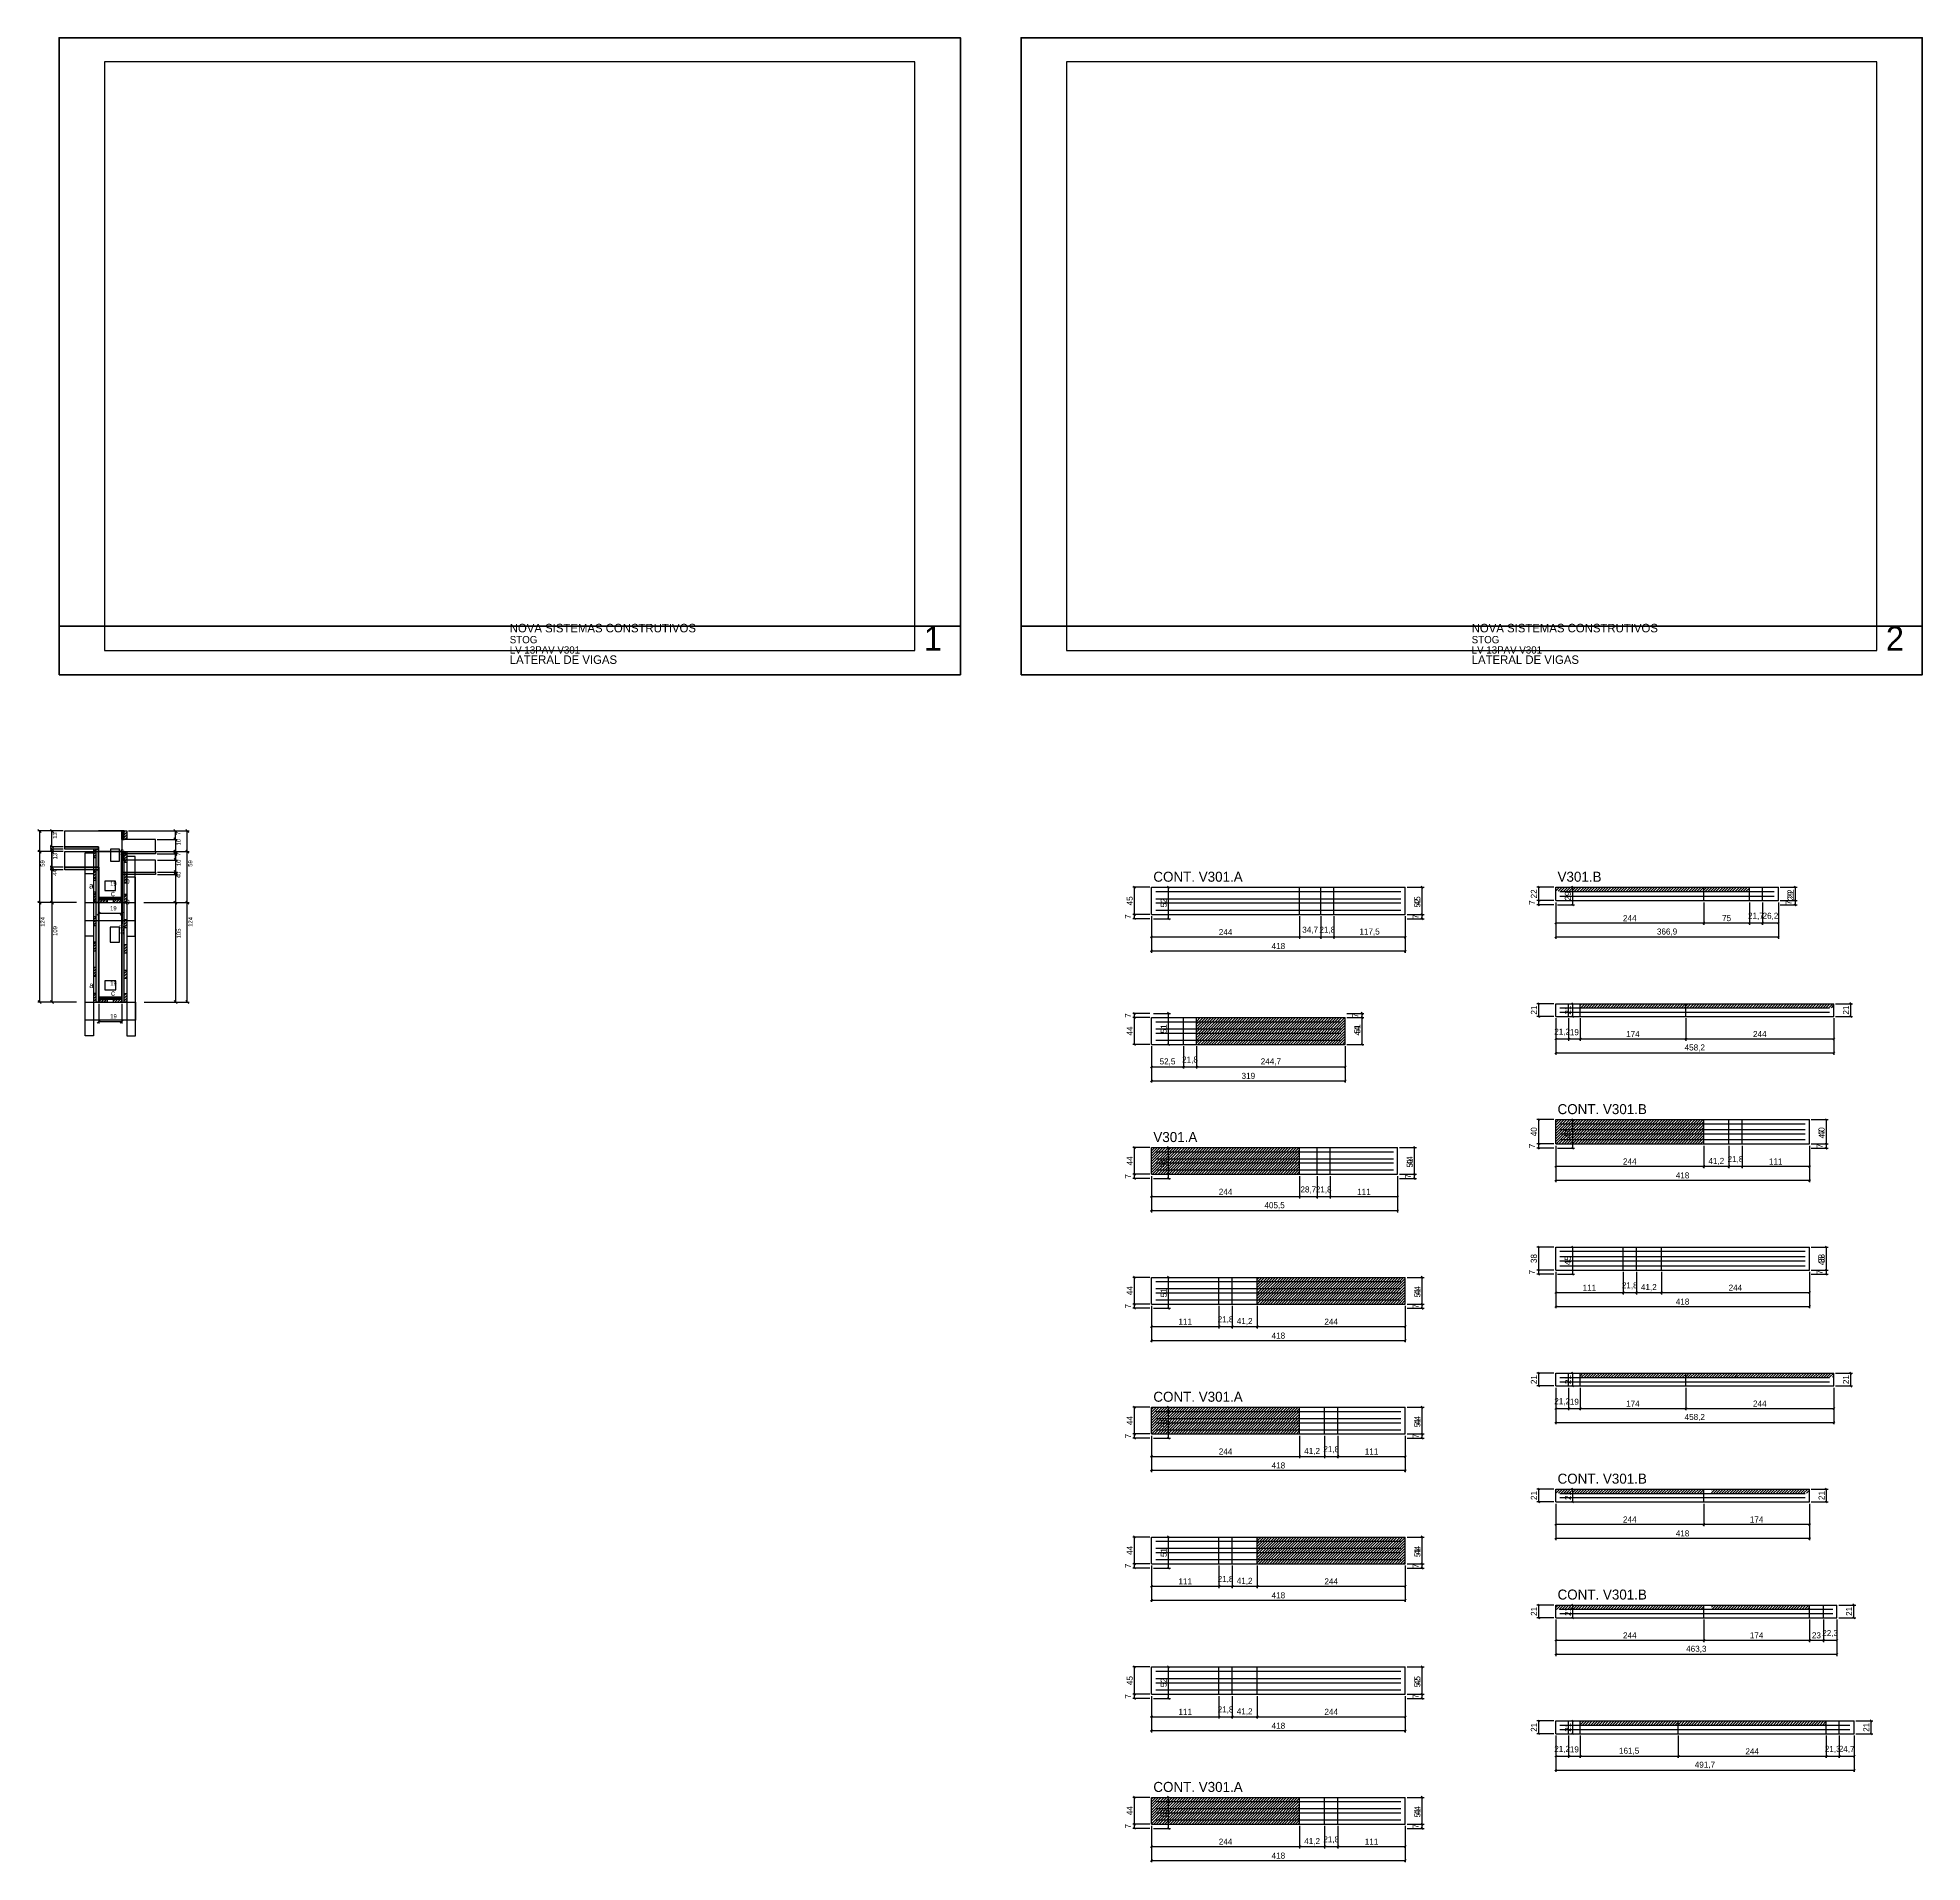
# Model space of a CAD drawing. Extents: x -9000 to 3070, y -1757 to 1250.
# Drawn here: x -35 to 3070, y -1757 to 1250 of the extents above.
import ezdxf

# ---------------------------------------------------------------- set-up
doc = ezdxf.new("R2010")
doc.units = 0
for name, color, linetype in [('CARIMBO', 255, 'Continuous'), ('CONCRETO', 251, 'Continuous'), ('COTA', 241, 'Continuous'), ('Cota Seção (2x)', 241, 'Continuous'), ('detalhes', 7, 'Continuous'), ('Folhas', 255, 'Continuous'), ('Hachura', 251, 'Continuous'), ('Madeira', 126, 'Continuous'), ('NOMENCLATURA', 7, 'Continuous'), ('Painéis', 200, 'Continuous'), ('Reaproveitamento', 251, 'Continuous'), ('SARR_2.2x7', 40, 'Continuous'), ('SARR_3.5x7', 81, 'Continuous')]:
    doc.layers.add(name, color=color, linetype=linetype)
doc.dimstyles.new('PAINEL', dxfattribs={"dimtxt": 10, "dimasz": 3, "dimexe": 3, "dimexo": 3, "dimgap": 3, "dimtad": 1, "dimblk": 'OBLIQUE', "dimblk1": 'OBLIQUE', "dimcen": 2.5, "dimclrd": 4, "dimclre": 4, "dimclrt": 240, "dimazin": 3, "dimtfac": 1, "dimtmove": 0, "dimatfit": 3})

msp = doc.modelspace()

# ---------------------------------------------------------------- texts
at = {"layer": 'CARIMBO'}
for s, height, p in [('NOVA SISTEMAS CONSTRUTIVOS', 14, (742.5, 270)), ('1', 40, (1425, 240)), ('NOVA SISTEMAS CONSTRUTIVOS', 14, (2327.5, 270)), ('2', 40, (3010, 240)), ('STOG', 12, (742.5, 252)), ('STOG', 12, (2327.5, 252)), ('LV 13PAV V301', 12, (742.5, 235)), ('LATERAL DE VIGAS', 14, (742.5, 218)), ('LV 13PAV V301', 12, (2327.5, 235)), ('LATERAL DE VIGAS', 14, (2327.5, 218))]:
    msp.add_text(s, height=height, dxfattribs=at).set_placement(p)
at = {"layer": 'COTA', "color": 1}
for s, p in [('13', (-3.322, -70.25)), ('7', (200.207, -64.25)), ('10', (200.207, -81.25)), ('59', (-23.816, -116.25)), ('44', (-3.322, -131.25)), ('13', (-3.122, -104.25)), ('10', (200.407, -115.25)), ('7', (200.407, -98.25)), ('59', (219.527, -116.25)), ('40', (200.207, -135.25)), ('124', (-23.616, -215.25)), ('109', (-3.122, -230.25)), ('124', (219.727, -215.25)), ('105', (200.407, -234.25))]:
    msp.add_text(s, height=7, rotation=90, dxfattribs=at).set_placement(p)
for p in [(84.05, -188.12), (84.25, -366.177)]:
    msp.add_text('19', height=7, dxfattribs=at).set_placement(p)
at = {"layer": 'Cota Seção (2x)', "color": 1}
for s, p in [('55', (105.95, -97.25)), ('120', (105.75, -228.25))]:
    msp.add_text(s, height=7, rotation=90, dxfattribs=at).set_placement(p)
for p in [(84.05, -147.75), (84.25, -311.75)]:
    msp.add_text('19', height=7, dxfattribs=at).set_placement(p)
at = {"layer": 'detalhes', "color": 4}
for s, p in [('a', (49.419, -152.205)), ('b', (109.143, -144.235)), ('c', (85.348, -165.014)), ('b', (109.343, -178.235)), ('a', (49.619, -316.205)), ('c', (85.548, -329.014))]:
    msp.add_text(s, height=9.6, dxfattribs=at).set_placement(p)
at = {"layer": 'NOMENCLATURA'}
for s, p in [('CONT. V301.A', (1803, -141)), ('V301.B', (2469, -141)), ('CONT. V301.B', (2469, -524)), ('V301.A', (1803, -570)), ('CONT. V301.A', (1803, -998)), ('CONT. V301.B', (2469, -1133)), ('CONT. V301.B', (2469, -1324)), ('CONT. V301.A', (1803, -1641))]:
    msp.add_text(s, height=16.5, dxfattribs=at).set_placement(p)

# ---------------------------------------------------------------- blocks, each defined once
blk = doc.blocks.new('_OBLIQUE')
at = {"color": 0, "linetype": 'BYBLOCK'}
blk.add_line((-0.5, -0.5), (0.5, 0.5), dxfattribs=at)

# ---------------------------------------------------------------- dimensions: what is measured, and where the dimension line sits
at = {"layer": 'COTA'}
for base, p1, p2 in [((1772, -195), (1800, -195), (1800, -150)), ((1828, -202), (1800, -202), (1800, -150)), ((2246, -202), (2218, -202), (2218, -150)), ((2246, -195), (2218, -195), (2218, -150)), ((2438, -172), (2466, -172), (2466, -150)), ((2494, -179), (2466, -179), (2466, -150)), ((2860.9, -179), (2832.9, -179), (2832.9, -150)), ((2860.9, -172), (2832.9, -172), (2832.9, -150)), ((2438, -179), (2466, -179), (2466, -172)), ((2860.9, -179), (2832.9, -179), (2832.9, -172)), ((1772, -202), (1800, -202), (1800, -195)), ((2246, -202), (2218, -202), (2218, -195)), ((2438, -363), (2466, -363), (2466, -342)), ((2494, -363), (2466, -363), (2466, -342)), ((2952.2, -363), (2924.2, -363), (2924.2, -342)), ((2952.2, -363), (2924.2, -363), (2924.2, -342)), ((1772, -365), (1800, -365), (1800, -358)), ((1772, -409), (1800, -409), (1800, -365)), ((1828, -409), (1800, -409), (1800, -358)), ((2147, -409), (2119, -409), (2119, -358)), ((2147, -365), (2119, -365), (2119, -358)), ((2147, -409), (2119, -409), (2119, -365)), ((2438, -573), (2466, -573), (2466, -533)), ((2494, -580), (2466, -580), (2466, -533)), ((2912, -580), (2884, -580), (2884, -533)), ((2912, -573), (2884, -573), (2884, -533)), ((1772, -623), (1800, -623), (1800, -579)), ((1828, -630), (1800, -630), (1800, -579)), ((2233.5, -630), (2205.5, -630), (2205.5, -579)), ((2233.5, -623), (2205.5, -623), (2205.5, -579)), ((2438, -580), (2466, -580), (2466, -573)), ((2912, -580), (2884, -580), (2884, -573)), ((1772, -630), (1800, -630), (1800, -623)), ((2233.5, -630), (2205.5, -630), (2205.5, -623)), ((2438, -781), (2466, -781), (2466, -743)), ((2494, -788), (2466, -788), (2466, -743)), ((2912, -788), (2884, -788), (2884, -743)), ((2912, -781), (2884, -781), (2884, -743)), ((1772, -837), (1800, -837), (1800, -793)), ((1828, -844), (1800, -844), (1800, -793)), ((2246, -844), (2218, -844), (2218, -793)), ((2246, -837), (2218, -837), (2218, -793)), ((2438, -788), (2466, -788), (2466, -781)), ((2912, -788), (2884, -788), (2884, -781)), ((1772, -844), (1800, -844), (1800, -837)), ((2246, -844), (2218, -844), (2218, -837)), ((2438, -972), (2466, -972), (2466, -951)), ((2494, -972), (2466, -972), (2466, -951)), ((2952.2, -972), (2924.2, -972), (2924.2, -951)), ((2952.2, -972), (2924.2, -972), (2924.2, -951)), ((1772, -1051), (1800, -1051), (1800, -1007)), ((1828, -1058), (1800, -1058), (1800, -1007)), ((2246, -1058), (2218, -1058), (2218, -1007)), ((2246, -1051), (2218, -1051), (2218, -1007)), ((1772, -1058), (1800, -1058), (1800, -1051)), ((2246, -1058), (2218, -1058), (2218, -1051)), ((2438, -1163), (2466, -1163), (2466, -1142)), ((2494, -1163), (2466, -1163), (2466, -1142)), ((2912, -1163), (2884, -1163), (2884, -1142)), ((2912, -1163), (2884, -1163), (2884, -1142)), ((1772, -1265), (1800, -1265), (1800, -1221)), ((1828, -1272), (1800, -1272), (1800, -1221)), ((2246, -1272), (2218, -1272), (2218, -1221)), ((2246, -1265), (2218, -1265), (2218, -1221)), ((1772, -1272), (1800, -1272), (1800, -1265)), ((2246, -1272), (2218, -1272), (2218, -1265)), ((2438, -1354), (2466, -1354), (2466, -1333)), ((2494, -1354), (2466, -1354), (2466, -1333)), ((2957.3, -1354), (2929.3, -1354), (2929.3, -1333)), ((2957.3, -1354), (2929.3, -1354), (2929.3, -1333)), ((1772, -1480), (1800, -1480), (1800, -1435)), ((1828, -1487), (1800, -1487), (1800, -1435)), ((2246, -1487), (2218, -1487), (2218, -1435)), ((2246, -1480), (2218, -1480), (2218, -1435)), ((1772, -1487), (1800, -1487), (1800, -1480)), ((2246, -1487), (2218, -1487), (2218, -1480)), ((2438, -1545), (2466, -1545), (2466, -1524)), ((2494, -1545), (2466, -1545), (2466, -1524)), ((2985.7, -1545), (2957.7, -1545), (2957.7, -1524)), ((2985.7, -1545), (2957.7, -1545), (2957.7, -1524)), ((1772, -1694), (1800, -1694), (1800, -1650)), ((1828, -1701), (1800, -1701), (1800, -1650)), ((2246, -1701), (2218, -1701), (2218, -1650)), ((2246, -1694), (2218, -1694), (2218, -1650)), ((1772, -1701), (1800, -1701), (1800, -1694)), ((2246, -1701), (2218, -1701), (2218, -1694))]:
    msp.add_linear_dim(base=base, p1=p1, p2=p2, angle=90, dimstyle='PAINEL', dxfattribs=at).render()
for base, p1, p2 in [((2466, -209), (2466, -172), (2710, -172)), ((2466, -232), (2466, -172), (2832.9, -172)), ((2710, -209), (2710, -172), (2785, -172)), ((2785, -209), (2785, -172), (2806.7, -172)), ((2806.7, -209), (2806.7, -172), (2832.9, -172)), ((1800, -232), (1800, -195), (2044, -195)), ((1800, -255), (1800, -195), (2218, -195)), ((2044, -232), (2044, -195), (2078.7, -195)), ((2078.7, -232), (2078.7, -195), (2100.5, -195)), ((2100.5, -232), (2100.5, -195), (2218, -195)), ((2466, -400), (2466, -363), (2487.2, -363)), ((2466, -423), (2466, -363), (2924.2, -363)), ((2487.2, -400), (2487.2, -363), (2506.2, -363)), ((2506.2, -400), (2506.2, -363), (2680.2, -363)), ((2680.2, -400), (2680.2, -363), (2924.2, -363)), ((1800, -446), (1800, -409), (1852.5, -409)), ((1800, -469), (1800, -409), (2119, -409)), ((1852.5, -446), (1852.5, -409), (1874.3, -409)), ((1874.3, -446), (1874.3, -409), (2119, -409)), ((2466, -610), (2466, -573), (2710, -573)), ((2466, -633), (2466, -573), (2884, -573)), ((2710, -610), (2710, -573), (2751.2, -573)), ((2751.2, -610), (2751.2, -573), (2773, -573)), ((2773, -610), (2773, -573), (2884, -573)), ((1800, -660), (1800, -623), (2044, -623)), ((1800, -683), (1800, -623), (2205.5, -623)), ((2044, -660), (2044, -623), (2072.7, -623)), ((2072.7, -660), (2072.7, -623), (2094.5, -623)), ((2094.5, -660), (2094.5, -623), (2205.5, -623)), ((2466, -818), (2466, -781), (2577, -781)), ((2466, -841), (2466, -781), (2884, -781)), ((2577, -818), (2577, -781), (2598.8, -781)), ((2598.8, -818), (2598.8, -781), (2640, -781)), ((2640, -818), (2640, -781), (2884, -781)), ((1800, -874), (1800, -837), (1911, -837)), ((1800, -897), (1800, -837), (2218, -837)), ((1911, -874), (1911, -837), (1932.8, -837)), ((1932.8, -874), (1932.8, -837), (1974, -837)), ((1974, -874), (1974, -837), (2218, -837)), ((2466, -1009), (2466, -972), (2487.2, -972)), ((2466, -1032), (2466, -972), (2924.2, -972)), ((2487.2, -1009), (2487.2, -972), (2506.2, -972)), ((2506.2, -1009), (2506.2, -972), (2680.2, -972)), ((2680.2, -1009), (2680.2, -972), (2924.2, -972)), ((1800, -1088), (1800, -1051), (2044, -1051)), ((1800, -1111), (1800, -1051), (2218, -1051)), ((2044, -1088), (2044, -1051), (2085.2, -1051)), ((2085.2, -1088), (2085.2, -1051), (2107, -1051)), ((2107, -1088), (2107, -1051), (2218, -1051)), ((2466, -1200), (2466, -1163), (2710, -1163)), ((2466, -1223), (2466, -1163), (2884, -1163)), ((2710, -1200), (2710, -1163), (2884, -1163)), ((1800, -1302), (1800, -1265), (1911, -1265)), ((1800, -1325), (1800, -1265), (2218, -1265)), ((1911, -1302), (1911, -1265), (1932.8, -1265)), ((1932.8, -1302), (1932.8, -1265), (1974, -1265)), ((1974, -1302), (1974, -1265), (2218, -1265)), ((2466, -1391), (2466, -1354), (2710, -1354)), ((2466, -1414), (2466, -1354), (2929.3, -1354)), ((2710, -1391), (2710, -1354), (2884, -1354)), ((2884, -1391), (2884, -1354), (2907, -1354)), ((2907, -1391), (2907, -1354), (2929.3, -1354)), ((1800, -1517), (1800, -1480), (1911, -1480)), ((1800, -1540), (1800, -1480), (2218, -1480)), ((1911, -1517), (1911, -1480), (1932.8, -1480)), ((1932.8, -1517), (1932.8, -1480), (1974, -1480)), ((1974, -1517), (1974, -1480), (2218, -1480)), ((2466, -1582), (2466, -1545), (2487.2, -1545)), ((2466, -1605), (2466, -1545), (2957.7, -1545)), ((2487.2, -1582), (2487.2, -1545), (2506.2, -1545)), ((2506.2, -1582), (2506.2, -1545), (2667.7, -1545)), ((2667.7, -1582), (2667.7, -1545), (2911.7, -1545)), ((2911.7, -1582), (2911.7, -1545), (2933, -1545)), ((2933, -1582), (2933, -1545), (2957.7, -1545)), ((1800, -1731), (1800, -1694), (2044, -1694)), ((1800, -1754), (1800, -1694), (2218, -1694)), ((2044, -1731), (2044, -1694), (2085.2, -1694)), ((2085.2, -1731), (2085.2, -1694), (2107, -1694)), ((2107, -1731), (2107, -1694), (2218, -1694))]:
    msp.add_linear_dim(base=base, p1=p1, p2=p2, dimstyle='PAINEL', dxfattribs=at).render()

# ---------------------------------------------------------------- hatches: boundary and pattern name
at = {"layer": 'Hachura'}
h = msp.add_hatch(color=7, dxfattribs=at)
h.dxf.hatch_style = 1
h.paths.add_polyline_path([(107.05, -57.25), (103.45, -57.25), (103.45, -71.25), (107.05, -71.25), (107.05, -57.25)])
h = msp.add_hatch(dxfattribs=at)
h.set_pattern_fill('ANSI31')
h.paths.add_polyline_path([(111.45, -71.25), (107.05, -71.25), (107.05, -57.25), (111.45, -57.25), (111.45, -71.25)])
h = msp.add_hatch(color=7, dxfattribs=at)
h.dxf.hatch_style = 1
h.paths.add_polyline_path([(9.45, -87.25), (9.45, -83.25), (65.05, -83.25), (65.05, -87.25), (9.45, -87.25)])
h = msp.add_hatch(dxfattribs=at)
h.set_pattern_fill('ANSI31')
h.paths.add_polyline_path([(56.65, -101.25), (61.05, -101.25), (61.05, -87.25), (56.65, -87.25), (56.65, -101.25)])
h = msp.add_hatch(color=7, dxfattribs=at)
h.dxf.hatch_style = 1
h.paths.add_polyline_path([(61.05, -87.25), (65.05, -87.25), (65.05, -175.25), (61.05, -175.25), (61.05, -87.25)])
h = msp.add_hatch(color=7, dxfattribs=at)
h.dxf.hatch_style = 1
h.paths.add_polyline_path([(103.05, -95.25), (103.05, -91.25), (158.65, -91.25), (158.65, -95.25), (103.05, -95.25)])
h = msp.add_hatch(color=7, dxfattribs=at)
h.dxf.hatch_style = 1
h.paths.add_polyline_path([(107.25, -91.25), (103.65, -91.25), (103.65, -105.25), (107.25, -105.25), (107.25, -91.25)])
h = msp.add_hatch(dxfattribs=at)
h.set_pattern_fill('ANSI31')
h.paths.add_polyline_path([(111.65, -105.25), (107.25, -105.25), (107.25, -91.25), (111.65, -91.25), (111.65, -105.25)])
h = msp.add_hatch(color=7, dxfattribs=at)
h.dxf.hatch_style = 1
h.paths.add_polyline_path([(9.65, -121.25), (9.65, -117.25), (65.25, -117.25), (65.25, -121.25), (9.65, -121.25)])
h = msp.add_hatch(dxfattribs=at)
h.set_pattern_fill('ANSI31')
h.paths.add_polyline_path([(56.85, -135.25), (61.25, -135.25), (61.25, -121.25), (56.85, -121.25), (56.85, -135.25)])
h = msp.add_hatch(color=7, dxfattribs=at)
h.dxf.hatch_style = 1
h.paths.add_polyline_path([(61.25, -121.25), (65.25, -121.25), (65.25, -339.25), (61.25, -339.25), (61.25, -121.25)])
h = msp.add_hatch(color=7, dxfattribs=at)
h.dxf.hatch_style = 1
h.paths.add_polyline_path([(103.05, -95.25), (107.05, -95.25), (107.05, -175.25), (103.05, -175.25), (103.05, -95.25)])
h = msp.add_hatch(dxfattribs=at)
h.set_pattern_fill('ANSI31')
h.paths.add_polyline_path([(111.45, -109.25), (107.05, -109.25), (107.05, -95.25), (111.45, -95.25), (111.45, -109.25)])
h = msp.add_hatch(dxfattribs=at)
h.set_pattern_fill('ANSI31')
h.paths.add_polyline_path([(56.65, -138.25), (61.05, -138.25), (61.05, -124.25), (56.65, -124.25), (56.65, -138.25)])
h = msp.add_hatch(color=7, dxfattribs=at)
h.dxf.hatch_style = 1
h.paths.add_polyline_path([(103.25, -129.25), (103.25, -125.25), (158.85, -125.25), (158.85, -129.25), (103.25, -129.25)])
h = msp.add_hatch(color=7, dxfattribs=at)
h.dxf.hatch_style = 1
h.paths.add_polyline_path([(103.25, -129.25), (107.25, -129.25), (107.25, -339.25), (103.25, -339.25), (103.25, -129.25)])
h = msp.add_hatch(dxfattribs=at)
h.set_pattern_fill('ANSI31')
h.paths.add_polyline_path([(111.45, -142.25), (107.05, -142.25), (107.05, -128.25), (111.45, -128.25), (111.45, -142.25)])
h = msp.add_hatch(dxfattribs=at)
h.set_pattern_fill('ANSI31')
h.paths.add_polyline_path([(111.65, -143.25), (107.25, -143.25), (107.25, -129.25), (111.65, -129.25), (111.65, -143.25)])
h = msp.add_hatch(dxfattribs=at)
h.set_pattern_fill('ANSI31')
h.paths.add_polyline_path([(56.65, -175.25), (61.05, -175.25), (61.05, -161.25), (56.65, -161.25), (56.65, -175.25)])
h = msp.add_hatch(dxfattribs=at)
h.set_pattern_fill('ANSI31')
h.paths.add_polyline_path([(56.85, -172.25), (61.25, -172.25), (61.25, -158.25), (56.85, -158.25), (56.85, -172.25)])
h = msp.add_hatch(color=7, dxfattribs=at)
h.dxf.hatch_style = 1
h.paths.add_polyline_path([(65.05, -170.85), (65.05, -167.25), (103.05, -167.25), (103.05, -170.85), (65.05, -170.85)])
h = msp.add_hatch(dxfattribs=at)
h.set_pattern_fill('ANSI31')
h.paths.add_polyline_path([(65.05, -175.25), (65.05, -170.85), (79.05, -170.85), (79.05, -175.25), (65.05, -175.25)])
h = msp.add_hatch(dxfattribs=at)
h.set_pattern_fill('ANSI31')
h.paths.add_polyline_path([(103.05, -175.25), (103.05, -170.85), (89.05, -170.85), (89.05, -175.25), (103.05, -175.25)])
h = msp.add_hatch(dxfattribs=at)
h.set_pattern_fill('ANSI31')
h.paths.add_polyline_path([(111.45, -175.25), (107.05, -175.25), (107.05, -161.25), (111.45, -161.25), (111.45, -175.25)])
h = msp.add_hatch(dxfattribs=at)
h.set_pattern_fill('ANSI31')
h.paths.add_polyline_path([(111.65, -176.25), (107.25, -176.25), (107.25, -162.25), (111.65, -162.25), (111.65, -176.25)])
h = msp.add_hatch(dxfattribs=at)
h.set_pattern_fill('ANSI31')
h.paths.add_polyline_path([(56.85, -213.055), (61.25, -213.055), (61.25, -199.055), (56.85, -199.055), (56.85, -213.055)])
h = msp.add_hatch(dxfattribs=at)
h.set_pattern_fill('ANSI31')
h.paths.add_polyline_path([(111.65, -217.055), (107.25, -217.055), (107.25, -203.055), (111.65, -203.055), (111.65, -217.055)])
h = msp.add_hatch(dxfattribs=at)
h.set_pattern_fill('ANSI31')
h.paths.add_polyline_path([(56.85, -254.604), (61.25, -254.604), (61.25, -240.604), (56.85, -240.604), (56.85, -254.604)])
h = msp.add_hatch(dxfattribs=at)
h.set_pattern_fill('ANSI31')
h.paths.add_polyline_path([(111.65, -258.604), (107.25, -258.604), (107.25, -244.604), (111.65, -244.604), (111.65, -258.604)])
h = msp.add_hatch(dxfattribs=at)
h.set_pattern_fill('ANSI31')
h.paths.add_polyline_path([(56.85, -296.568), (61.25, -296.568), (61.25, -282.568), (56.85, -282.568), (56.85, -296.568)])
h = msp.add_hatch(dxfattribs=at)
h.set_pattern_fill('ANSI31')
h.paths.add_polyline_path([(111.65, -300.568), (107.25, -300.568), (107.25, -286.568), (111.65, -286.568), (111.65, -300.568)])
h = msp.add_hatch(dxfattribs=at)
h.set_pattern_fill('ANSI31')
h.paths.add_polyline_path([(56.85, -339.25), (61.25, -339.25), (61.25, -325.25), (56.85, -325.25), (56.85, -339.25)])
h = msp.add_hatch(color=7, dxfattribs=at)
h.dxf.hatch_style = 1
h.paths.add_polyline_path([(65.25, -334.85), (65.25, -331.25), (103.25, -331.25), (103.25, -334.85), (65.25, -334.85)])
h = msp.add_hatch(dxfattribs=at)
h.set_pattern_fill('ANSI31')
h.paths.add_polyline_path([(65.25, -339.25), (65.25, -334.85), (79.25, -334.85), (79.25, -339.25), (65.25, -339.25)])
h = msp.add_hatch(dxfattribs=at)
h.set_pattern_fill('ANSI31')
h.paths.add_polyline_path([(103.25, -339.25), (103.25, -334.85), (89.25, -334.85), (89.25, -339.25), (103.25, -339.25)])
h = msp.add_hatch(dxfattribs=at)
h.set_pattern_fill('ANSI31')
h.paths.add_polyline_path([(111.65, -339.25), (107.25, -339.25), (107.25, -325.25), (111.65, -325.25), (111.65, -339.25)])
at = {"layer": 'Reaproveitamento'}
h = msp.add_hatch(dxfattribs=at)
h.set_pattern_fill('ANSI31')
h.paths.add_polyline_path([(2466, -156.6), (2710, -156.6), (2710, -150), (2466, -150)])
h = msp.add_hatch(dxfattribs=at)
h.set_pattern_fill('ANSI31')
h.paths.add_polyline_path([(2623.5, -156.6), (2710, -156.6), (2710, -150), (2623.5, -150)])
h = msp.add_hatch(dxfattribs=at)
h.set_pattern_fill('ANSI31')
h.paths.add_polyline_path([(2710, -156.6), (2785, -156.6), (2785, -150), (2710, -150)])
h = msp.add_hatch(dxfattribs=at)
h.set_pattern_fill('ANSI31')
h.paths.add_polyline_path([(1875, -409), (2119, -409), (2119, -365.3), (1875, -365.3)])
h = msp.add_hatch(dxfattribs=at)
h.set_pattern_fill('ANSI31')
h.paths.add_polyline_path([(2506.2, -348.6), (2680.2, -348.6), (2680.2, -342), (2506.2, -342)])
h = msp.add_hatch(dxfattribs=at)
h.set_pattern_fill('ANSI31')
h.paths.add_polyline_path([(2680.2, -348.6), (2762.7, -348.6), (2762.7, -342), (2680.2, -342)])
h = msp.add_hatch(dxfattribs=at)
h.set_pattern_fill('ANSI31')
h.paths.add_polyline_path([(2762.7, -348.6), (2924.2, -348.6), (2924.2, -342), (2762.7, -342)])
h = msp.add_hatch(dxfattribs=at)
h.set_pattern_fill('ANSI31')
h.paths.add_polyline_path([(2466, -573), (2710, -573), (2710, -533.4), (2466, -533.4)])
h = msp.add_hatch(dxfattribs=at)
h.set_pattern_fill('ANSI31')
h.paths.add_polyline_path([(1800, -623), (2044, -623), (2044, -579), (1800, -579)])
h = msp.add_hatch(dxfattribs=at)
h.set_pattern_fill('ANSI31')
h.paths.add_polyline_path([(1974, -837), (2218, -837), (2218, -793), (1974, -793)])
h = msp.add_hatch(dxfattribs=at)
h.set_pattern_fill('ANSI31')
h.paths.add_polyline_path([(2506.2, -957.7), (2680.2, -957.7), (2680.2, -951), (2506.2, -951)])
h = msp.add_hatch(dxfattribs=at)
h.set_pattern_fill('ANSI31')
h.paths.add_polyline_path([(2680.2, -957.7), (2762.7, -957.7), (2762.7, -951), (2680.2, -951)])
h = msp.add_hatch(dxfattribs=at)
h.set_pattern_fill('ANSI31')
h.paths.add_polyline_path([(2762.7, -957.7), (2924.2, -957.7), (2924.2, -951), (2762.7, -951)])
h = msp.add_hatch(dxfattribs=at)
h.set_pattern_fill('ANSI31')
h.paths.add_polyline_path([(1800, -1050.6), (2044, -1050.6), (2044, -1007), (1800, -1007)])
h = msp.add_hatch(dxfattribs=at)
h.set_pattern_fill('ANSI31')
h.paths.add_polyline_path([(2466, -1148.7), (2710, -1148.7), (2710, -1142), (2466, -1142)])
h = msp.add_hatch(dxfattribs=at)
h.set_pattern_fill('ANSI31')
h.paths.add_polyline_path([(2722.5, -1148.7), (2884, -1148.7), (2884, -1142), (2722.5, -1142)])
h = msp.add_hatch(dxfattribs=at)
h.set_pattern_fill('ANSI31')
h.paths.add_polyline_path([(1974, -1264.6), (2218, -1264.6), (2218, -1221), (1974, -1221)])
h = msp.add_hatch(dxfattribs=at)
h.set_pattern_fill('ANSI31')
h.paths.add_polyline_path([(2466, -1340.4), (2710, -1340.4), (2710, -1333.4), (2466, -1333.4)])
h = msp.add_hatch(dxfattribs=at)
h.set_pattern_fill('ANSI31')
h.paths.add_polyline_path([(2722.5, -1340.4), (2884, -1340.4), (2884, -1333.4), (2722.5, -1333.4)])
h = msp.add_hatch(dxfattribs=at)
h.set_pattern_fill('ANSI31')
h.paths.add_polyline_path([(2506.2, -1531.4), (2667.7, -1531.4), (2667.7, -1524.4), (2506.2, -1524.4)])
h = msp.add_hatch(dxfattribs=at)
h.set_pattern_fill('ANSI31')
h.paths.add_polyline_path([(2667.7, -1531.4), (2762.7, -1531.4), (2762.7, -1524.4), (2667.7, -1524.4)])
h = msp.add_hatch(dxfattribs=at)
h.set_pattern_fill('ANSI31')
h.paths.add_polyline_path([(2762.7, -1531.4), (2911.7, -1531.4), (2911.7, -1524.4), (2762.7, -1524.4)])
h = msp.add_hatch(dxfattribs=at)
h.set_pattern_fill('ANSI31')
h.paths.add_polyline_path([(1800, -1694), (2044, -1694), (2044, -1650.3), (1800, -1650.3)])

# ---------------------------------------------------------------- linework, layer by layer
at = {"layer": 'CARIMBO', "lineweight": 35}
for p, q in [((0, 280), (1485, 280)), ((1585, 280), (3070, 280))]:
    msp.add_line(p, q, dxfattribs=at)
at = {"layer": 'CONCRETO', "color": 251}
for points in [[(9.45, -83.25), (9.45, -57.25), (65.05, -57.25), (65.05, -57.25), (103.45, -57.25), (103.05, -167.25), (65.05, -167.25), (65.05, -83.25)], [(9.65, -117.25), (9.65, -91.25), (65.25, -91.25), (65.25, -91.25), (103.65, -91.25), (103.25, -331.25), (65.25, -331.25), (65.25, -117.25)]]:
    msp.add_lwpolyline(points, close=True, dxfattribs=at)
for points in [[(65.05, -87.25), (65.05, -167.25), (103.05, -167.25), (103.05, -91.25), (158.65, -91.25), (158.65, -71.25), (103.45, -71.25), (103.45, -57.25), (65.05, -57.25)], [(65.25, -121.25), (65.25, -331.25), (103.25, -331.25), (103.25, -125.25), (158.85, -125.25), (158.85, -105.25), (103.65, -105.25), (103.65, -91.25), (65.25, -91.25)]]:
    msp.add_lwpolyline(points, dxfattribs=at)
at = {"layer": 'COTA', "color": 4}
for p, q in [((6.45, -57.25), (-35.316, -57.25)), ((-32.316, -57.25), (-32.316, -175.25)), ((6.45, -57.25), (-14.822, -57.25)), ((-11.822, -83.25), (-11.822, -57.25)), ((114.45, -57.25), (214.027, -57.25)), ((161.65, -57.25), (194.707, -57.25)), ((191.707, -71.25), (191.707, -57.25)), ((211.027, -175.25), (211.027, -57.25)), ((6.65, -91.25), (-35.116, -91.25)), ((-32.116, -91.25), (-32.116, -339.25)), ((6.45, -83.25), (-14.822, -83.25)), ((6.45, -87.25), (-14.822, -87.25)), ((6.65, -91.25), (-14.622, -91.25)), ((-11.822, -175.25), (-11.822, -87.25)), ((-11.622, -117.25), (-11.622, -91.25)), ((114.65, -91.25), (214.227, -91.25)), ((161.65, -71.25), (194.707, -71.25)), ((161.65, -71.25), (194.707, -71.25)), ((161.65, -91.25), (194.707, -91.25)), ((161.85, -91.25), (194.907, -91.25)), ((191.707, -71.25), (191.707, -91.25)), ((191.907, -105.25), (191.907, -91.25)), ((211.227, -339.25), (211.227, -91.25)), ((6.65, -117.25), (-14.622, -117.25)), ((6.65, -121.25), (-14.622, -121.25)), ((-11.622, -339.25), (-11.622, -121.25)), ((161.65, -95.25), (194.707, -95.25)), ((161.85, -105.25), (194.907, -105.25)), ((161.85, -105.25), (194.907, -105.25)), ((191.707, -95.25), (191.707, -175.25)), ((191.907, -105.25), (191.907, -125.25)), ((161.85, -125.25), (194.907, -125.25)), ((161.85, -129.25), (194.907, -129.25)), ((191.907, -129.25), (191.907, -339.25)), ((3.814, -175.25), (-35.316, -175.25)), ((28.45, -175.25), (-14.822, -175.25)), ((65.05, -178.25), (65.05, -196.62)), ((103.05, -178.25), (103.05, -196.62)), ((139.65, -175.25), (214.027, -175.25)), ((139.65, -175.25), (194.707, -175.25)), ((103.05, -193.62), (65.05, -193.62)), ((4.014, -339.25), (-35.116, -339.25)), ((28.65, -339.25), (-14.622, -339.25)), ((139.85, -339.25), (214.227, -339.25)), ((139.85, -339.25), (194.907, -339.25)), ((65.25, -342.25), (65.25, -374.677)), ((103.25, -371.677), (65.25, -371.677)), ((103.25, -342.25), (103.25, -374.677))]:
    msp.add_line(p, q, dxfattribs=at)
at = {"layer": 'COTA'}
for points in [[(-29.816, -59.75), (-34.816, -54.75)], [(-9.322, -59.75), (-14.322, -54.75)], [(194.207, -59.75), (189.207, -54.75)], [(213.527, -59.75), (208.527, -54.75)], [(-29.616, -93.75), (-34.616, -88.75)], [(-14.322, -80.75), (-9.322, -85.75)], [(-9.322, -89.75), (-14.322, -84.75)], [(-9.122, -93.75), (-14.122, -88.75)], [(194.207, -73.75), (189.207, -68.75)], [(189.207, -68.75), (194.207, -73.75)], [(189.207, -88.75), (194.207, -93.75)], [(194.207, -97.75), (189.207, -92.75)], [(194.407, -93.75), (189.407, -88.75)], [(213.727, -93.75), (208.727, -88.75)], [(-14.122, -114.75), (-9.122, -119.75)], [(-9.122, -123.75), (-14.122, -118.75)], [(194.407, -107.75), (189.407, -102.75)], [(189.407, -102.75), (194.407, -107.75)], [(189.407, -122.75), (194.407, -127.75)], [(194.407, -131.75), (189.407, -126.75)], [(-34.816, -172.75), (-29.816, -177.75)], [(-14.322, -172.75), (-9.322, -177.75)], [(189.207, -172.75), (194.207, -177.75)], [(208.527, -172.75), (213.527, -177.75)], [(67.55, -191.12), (62.55, -196.12)], [(100.55, -196.12), (105.55, -191.12)], [(-34.616, -336.75), (-29.616, -341.75)], [(-14.122, -336.75), (-9.122, -341.75)], [(189.407, -336.75), (194.407, -341.75)], [(208.727, -336.75), (213.727, -341.75)], [(67.75, -369.177), (62.75, -374.177)], [(100.75, -374.177), (105.75, -369.177)]]:
    msp.add_lwpolyline(points, dxfattribs=at)
at = {"layer": 'Cota Seção (2x)', "color": 180}
for p, q in [((99.45, -87.583), (84.45, -87.583)), ((84.45, -87.583), (84.45, -106.917)), ((99.45, -106.917), (99.45, -87.583)), ((84.45, -106.917), (99.45, -106.917)), ((93.05, -140.25), (75.05, -140.25)), ((75.05, -140.25), (75.05, -155.25)), ((75.05, -155.25), (93.05, -155.25)), ((93.05, -155.25), (93.05, -140.25)), ((99.25, -215.75), (84.25, -215.75)), ((84.25, -215.75), (84.25, -240.75)), ((99.25, -240.75), (99.25, -215.75)), ((84.25, -240.75), (99.25, -240.75)), ((93.25, -304.25), (75.25, -304.25)), ((75.25, -304.25), (75.25, -319.25)), ((93.25, -319.25), (93.25, -304.25)), ((75.25, -319.25), (93.25, -319.25))]:
    msp.add_line(p, q, dxfattribs=at)
at = {"layer": 'Folhas', "lineweight": 50}
for points in [[(0, 200), (1485, 200), (1485, 1250), (0, 1250)], [(1585, 200), (3070, 200), (3070, 1250), (1585, 1250)]]:
    msp.add_lwpolyline(points, close=True, dxfattribs=at)
at = {"layer": 'Folhas', "lineweight": 25}
for points in [[(75, 240), (1410, 240), (1410, 1210), (75, 1210)], [(1660, 240), (2995, 240), (2995, 1210), (1660, 1210)]]:
    msp.add_lwpolyline(points, close=True, dxfattribs=at)
at = {"layer": 'Madeira', "color": 126}
for points in [[(111.45, -71.25), (107.05, -71.25), (107.05, -57.25), (111.45, -57.25)], [(56.65, -101.25), (61.05, -101.25), (61.05, -87.25), (56.65, -87.25)], [(111.65, -105.25), (107.25, -105.25), (107.25, -91.25), (111.65, -91.25)], [(56.85, -135.25), (61.25, -135.25), (61.25, -121.25), (56.85, -121.25)], [(111.45, -109.25), (107.05, -109.25), (107.05, -95.25), (111.45, -95.25)], [(56.65, -138.25), (61.05, -138.25), (61.05, -124.25), (56.65, -124.25)], [(111.45, -142.25), (107.05, -142.25), (107.05, -128.25), (111.45, -128.25)], [(111.65, -143.25), (107.25, -143.25), (107.25, -129.25), (111.65, -129.25)], [(56.65, -175.25), (61.05, -175.25), (61.05, -161.25), (56.65, -161.25)], [(56.85, -172.25), (61.25, -172.25), (61.25, -158.25), (56.85, -158.25)], [(65.05, -175.25), (65.05, -170.85), (79.05, -170.85), (79.05, -175.25)], [(103.05, -175.25), (103.05, -170.85), (89.05, -170.85), (89.05, -175.25)], [(111.45, -175.25), (107.05, -175.25), (107.05, -161.25), (111.45, -161.25)], [(111.65, -176.25), (107.25, -176.25), (107.25, -162.25), (111.65, -162.25)], [(56.85, -213.055), (61.25, -213.055), (61.25, -199.055), (56.85, -199.055)], [(111.65, -217.055), (107.25, -217.055), (107.25, -203.055), (111.65, -203.055)], [(56.85, -254.604), (61.25, -254.604), (61.25, -240.604), (56.85, -240.604)], [(111.65, -258.604), (107.25, -258.604), (107.25, -244.604), (111.65, -244.604)], [(56.85, -296.568), (61.25, -296.568), (61.25, -282.568), (56.85, -282.568)], [(111.65, -300.568), (107.25, -300.568), (107.25, -286.568), (111.65, -286.568)], [(56.85, -339.25), (61.25, -339.25), (61.25, -325.25), (56.85, -325.25)], [(65.25, -339.25), (65.25, -334.85), (79.25, -334.85), (79.25, -339.25)], [(103.25, -339.25), (103.25, -334.85), (89.25, -334.85), (89.25, -339.25)], [(111.65, -339.25), (107.25, -339.25), (107.25, -325.25), (111.65, -325.25)]]:
    msp.add_lwpolyline(points, close=True, dxfattribs=at)
at = {"layer": 'Painéis'}
for p, q in [((1800, -150), (2044, -150)), ((1800, -195), (1800, -150)), ((2044, -195), (2044, -150)), ((2044, -195), (2044, -150)), ((2044, -150), (2078.7, -150)), ((2044, -195), (2044, -150)), ((2078.7, -195), (2078.7, -150)), ((2078.7, -195), (2078.7, -150)), ((2078.7, -150), (2100.5, -150)), ((2078.7, -195), (2078.7, -150)), ((2100.5, -195), (2100.5, -150)), ((2100.5, -195), (2100.5, -150)), ((2100.5, -150), (2218, -150)), ((2100.5, -195), (2100.5, -150)), ((2218, -195), (2218, -150)), ((2466, -150), (2710, -150)), ((2466, -172), (2466, -150)), ((2710, -172), (2710, -150)), ((2710, -172), (2710, -150)), ((2710, -150), (2785, -150)), ((2710, -172), (2710, -150)), ((2785, -172), (2785, -150)), ((2785, -172), (2785, -150)), ((2785, -150), (2806.7, -150)), ((2785, -172), (2785, -150)), ((2806.7, -172), (2806.7, -150)), ((2806.7, -172), (2806.7, -150)), ((2806.7, -150), (2832.9, -150)), ((2806.7, -172), (2806.7, -150)), ((2832.9, -172), (2832.9, -150)), ((2466, -172), (2710, -172)), ((2710, -172), (2785, -172)), ((2785, -172), (2806.7, -172)), ((2806.7, -172), (2832.9, -172)), ((1800, -195), (2044, -195)), ((2044, -195), (2078.7, -195)), ((2078.7, -195), (2100.5, -195)), ((2100.5, -195), (2218, -195)), ((1800, -365), (1852.5, -365)), ((1800, -409), (1800, -365)), ((1852.5, -409), (1852.5, -365)), ((1852.5, -409), (1852.5, -365)), ((1852.5, -365), (1874.3, -365)), ((1852.5, -409), (1852.5, -365)), ((1874.3, -409), (1874.3, -365)), ((1874.3, -409), (1874.3, -365)), ((1874.3, -365), (2119, -365)), ((1874.3, -409), (1874.3, -365)), ((2119, -409), (2119, -365)), ((2466, -342), (2487.2, -342)), ((2466, -363), (2466, -342)), ((2466, -363), (2487.2, -363)), ((2487.2, -363), (2487.2, -342)), ((2487.2, -363), (2487.2, -342)), ((2487.2, -342), (2506.2, -342)), ((2487.2, -363), (2487.2, -342)), ((2487.2, -363), (2506.2, -363)), ((2506.2, -363), (2506.2, -342)), ((2506.2, -363), (2506.2, -342)), ((2506.2, -342), (2680.2, -342)), ((2506.2, -363), (2506.2, -342)), ((2506.2, -363), (2680.2, -363)), ((2680.2, -363), (2680.2, -342)), ((2680.2, -363), (2680.2, -342)), ((2680.2, -342), (2924.2, -342)), ((2680.2, -363), (2680.2, -342)), ((2680.2, -363), (2924.2, -363)), ((2924.2, -363), (2924.2, -342)), ((1800, -409), (1852.5, -409)), ((1852.5, -409), (1874.3, -409)), ((1874.3, -409), (2119, -409)), ((2466, -533), (2710, -533)), ((2466, -573), (2466, -533)), ((2710, -573), (2710, -533)), ((2710, -573), (2710, -533)), ((2710, -533), (2751.2, -533)), ((2710, -573), (2710, -533)), ((2751.2, -573), (2751.2, -533)), ((2751.2, -573), (2751.2, -533)), ((2751.2, -533), (2773, -533)), ((2751.2, -573), (2751.2, -533)), ((2773, -573), (2773, -533)), ((2773, -573), (2773, -533)), ((2773, -533), (2884, -533)), ((2773, -573), (2773, -533)), ((2884, -573), (2884, -533)), ((1800, -579), (2044, -579)), ((1800, -623), (1800, -579)), ((2044, -623), (2044, -579)), ((2044, -623), (2044, -579)), ((2044, -579), (2072.7, -579)), ((2044, -623), (2044, -579)), ((2072.7, -623), (2072.7, -579)), ((2072.7, -623), (2072.7, -579)), ((2072.7, -579), (2094.5, -579)), ((2072.7, -623), (2072.7, -579)), ((2094.5, -623), (2094.5, -579)), ((2094.5, -623), (2094.5, -579)), ((2094.5, -579), (2205.5, -579)), ((2094.5, -623), (2094.5, -579)), ((2205.5, -623), (2205.5, -579)), ((2466, -573), (2710, -573)), ((2710, -573), (2751.2, -573)), ((2751.2, -573), (2773, -573)), ((2773, -573), (2884, -573)), ((1800, -623), (2044, -623)), ((2044, -623), (2072.7, -623)), ((2072.7, -623), (2094.5, -623)), ((2094.5, -623), (2205.5, -623)), ((2466, -743), (2577, -743)), ((2466, -781), (2466, -743)), ((2577, -781), (2577, -743)), ((2577, -781), (2577, -743)), ((2577, -743), (2598.8, -743)), ((2577, -781), (2577, -743)), ((2598.8, -781), (2598.8, -743)), ((2598.8, -781), (2598.8, -743)), ((2598.8, -743), (2640, -743)), ((2598.8, -781), (2598.8, -743)), ((2640, -781), (2640, -743)), ((2640, -781), (2640, -743)), ((2640, -743), (2884, -743)), ((2640, -781), (2640, -743)), ((2884, -781), (2884, -743)), ((1800, -793), (1911, -793)), ((1800, -837), (1800, -793)), ((1911, -837), (1911, -793)), ((1911, -837), (1911, -793)), ((1911, -793), (1932.8, -793)), ((1911, -837), (1911, -793)), ((1932.8, -837), (1932.8, -793)), ((1932.8, -837), (1932.8, -793)), ((1932.8, -793), (1974, -793)), ((1932.8, -837), (1932.8, -793)), ((1974, -837), (1974, -793)), ((1974, -837), (1974, -793)), ((1974, -793), (2218, -793)), ((1974, -837), (1974, -793)), ((2218, -837), (2218, -793)), ((2466, -781), (2577, -781)), ((2577, -781), (2598.8, -781)), ((2598.8, -781), (2640, -781)), ((2640, -781), (2884, -781)), ((1800, -837), (1911, -837)), ((1911, -837), (1932.8, -837)), ((1932.8, -837), (1974, -837)), ((1974, -837), (2218, -837)), ((2466, -951), (2487.2, -951)), ((2466, -972), (2466, -951)), ((2487.2, -972), (2487.2, -951)), ((2487.2, -972), (2487.2, -951)), ((2487.2, -951), (2506.2, -951)), ((2487.2, -972), (2487.2, -951)), ((2506.2, -972), (2506.2, -951)), ((2506.2, -972), (2506.2, -951)), ((2506.2, -951), (2680.2, -951)), ((2506.2, -972), (2506.2, -951)), ((2680.2, -972), (2680.2, -951)), ((2680.2, -972), (2680.2, -951)), ((2680.2, -951), (2924.2, -951)), ((2680.2, -972), (2680.2, -951)), ((2924.2, -972), (2924.2, -951)), ((2466, -972), (2487.2, -972)), ((2487.2, -972), (2506.2, -972)), ((2506.2, -972), (2680.2, -972)), ((2680.2, -972), (2924.2, -972)), ((1800, -1007), (2044, -1007)), ((1800, -1051), (1800, -1007)), ((2044, -1051), (2044, -1007)), ((2044, -1051), (2044, -1007)), ((2044, -1007), (2085.2, -1007)), ((2044, -1051), (2044, -1007)), ((2085.2, -1051), (2085.2, -1007)), ((2085.2, -1051), (2085.2, -1007)), ((2085.2, -1007), (2107, -1007)), ((2085.2, -1051), (2085.2, -1007)), ((2107, -1051), (2107, -1007)), ((2107, -1051), (2107, -1007)), ((2107, -1007), (2218, -1007)), ((2107, -1051), (2107, -1007)), ((2218, -1051), (2218, -1007)), ((1800, -1051), (2044, -1051)), ((2044, -1051), (2085.2, -1051)), ((2085.2, -1051), (2107, -1051)), ((2107, -1051), (2218, -1051)), ((2466, -1142), (2710, -1142)), ((2466, -1163), (2466, -1142)), ((2710, -1163), (2710, -1142)), ((2710, -1163), (2710, -1142)), ((2710, -1142), (2884, -1142)), ((2710, -1163), (2710, -1142)), ((2884, -1163), (2884, -1142)), ((2466, -1163), (2710, -1163)), ((2710, -1163), (2884, -1163)), ((1800, -1221), (1911, -1221)), ((1800, -1265), (1800, -1221)), ((1911, -1265), (1911, -1221)), ((1911, -1265), (1911, -1221)), ((1911, -1221), (1932.8, -1221)), ((1911, -1265), (1911, -1221)), ((1932.8, -1265), (1932.8, -1221)), ((1932.8, -1265), (1932.8, -1221)), ((1932.8, -1221), (1974, -1221)), ((1932.8, -1265), (1932.8, -1221)), ((1974, -1265), (1974, -1221)), ((1974, -1265), (1974, -1221)), ((1974, -1221), (2218, -1221)), ((1974, -1265), (1974, -1221)), ((2218, -1265), (2218, -1221)), ((1800, -1265), (1911, -1265)), ((1911, -1265), (1932.8, -1265)), ((1932.8, -1265), (1974, -1265)), ((1974, -1265), (2218, -1265)), ((2466, -1333), (2710, -1333)), ((2466, -1354), (2466, -1333)), ((2710, -1354), (2710, -1333)), ((2710, -1354), (2710, -1333)), ((2710, -1333), (2884, -1333)), ((2710, -1354), (2710, -1333)), ((2884, -1354), (2884, -1333)), ((2884, -1354), (2884, -1333)), ((2884, -1333), (2907, -1333)), ((2884, -1354), (2884, -1333)), ((2907, -1354), (2907, -1333)), ((2907, -1354), (2907, -1333)), ((2907, -1333), (2929.3, -1333)), ((2907, -1354), (2907, -1333)), ((2929.3, -1354), (2929.3, -1333)), ((2466, -1354), (2710, -1354)), ((2710, -1354), (2884, -1354)), ((2884, -1354), (2907, -1354)), ((2907, -1354), (2929.3, -1354)), ((1800, -1435), (1911, -1435)), ((1800, -1480), (1800, -1435)), ((1911, -1480), (1911, -1435)), ((1911, -1480), (1911, -1435)), ((1911, -1435), (1932.8, -1435)), ((1911, -1480), (1911, -1435)), ((1932.8, -1480), (1932.8, -1435)), ((1932.8, -1480), (1932.8, -1435)), ((1932.8, -1435), (1974, -1435)), ((1932.8, -1480), (1932.8, -1435)), ((1974, -1480), (1974, -1435)), ((1974, -1480), (1974, -1435)), ((1974, -1435), (2218, -1435)), ((1974, -1480), (1974, -1435)), ((2218, -1480), (2218, -1435)), ((1800, -1480), (1911, -1480)), ((1911, -1480), (1932.8, -1480)), ((1932.8, -1480), (1974, -1480)), ((1974, -1480), (2218, -1480)), ((2466, -1524), (2487.2, -1524)), ((2466, -1545), (2466, -1524)), ((2466, -1545), (2487.2, -1545)), ((2487.2, -1545), (2487.2, -1524)), ((2487.2, -1545), (2487.2, -1524)), ((2487.2, -1524), (2506.2, -1524)), ((2487.2, -1545), (2487.2, -1524)), ((2487.2, -1545), (2506.2, -1545)), ((2506.2, -1545), (2506.2, -1524)), ((2506.2, -1545), (2506.2, -1524)), ((2506.2, -1524), (2667.7, -1524)), ((2506.2, -1545), (2506.2, -1524)), ((2506.2, -1545), (2667.7, -1545)), ((2667.7, -1545), (2667.7, -1524)), ((2667.7, -1545), (2667.7, -1524)), ((2667.7, -1524), (2911.7, -1524)), ((2667.7, -1545), (2667.7, -1524)), ((2667.7, -1545), (2911.7, -1545)), ((2911.7, -1545), (2911.7, -1524)), ((2911.7, -1545), (2911.7, -1524)), ((2911.7, -1524), (2933, -1524)), ((2911.7, -1545), (2911.7, -1524)), ((2911.7, -1545), (2933, -1545)), ((2933, -1545), (2933, -1524)), ((2933, -1545), (2933, -1524)), ((2933, -1524), (2957.7, -1524)), ((2933, -1545), (2933, -1524)), ((2933, -1545), (2957.7, -1545)), ((2957.7, -1545), (2957.7, -1524)), ((1800, -1650), (2044, -1650)), ((1800, -1694), (1800, -1650)), ((2044, -1694), (2044, -1650)), ((2044, -1694), (2044, -1650)), ((2044, -1650), (2085.2, -1650)), ((2044, -1694), (2044, -1650)), ((2085.2, -1694), (2085.2, -1650)), ((2085.2, -1694), (2085.2, -1650)), ((2085.2, -1650), (2107, -1650)), ((2085.2, -1694), (2085.2, -1650)), ((2107, -1694), (2107, -1650)), ((2107, -1694), (2107, -1650)), ((2107, -1650), (2218, -1650)), ((2107, -1694), (2107, -1650)), ((2218, -1694), (2218, -1650)), ((1800, -1694), (2044, -1694)), ((2044, -1694), (2085.2, -1694)), ((2085.2, -1694), (2107, -1694)), ((2107, -1694), (2218, -1694))]:
    msp.add_line(p, q, dxfattribs=at)
at = {"layer": 'Painéis', "color": 200}
for points in [[(107.05, -57.25), (103.45, -57.25), (103.45, -71.25), (107.05, -71.25)], [(9.45, -87.25), (9.45, -83.25), (65.05, -83.25), (65.05, -87.25)], [(61.05, -87.25), (65.05, -87.25), (65.05, -175.25), (61.05, -175.25)], [(103.05, -95.25), (103.05, -91.25), (158.65, -91.25), (158.65, -95.25)], [(107.25, -91.25), (103.65, -91.25), (103.65, -105.25), (107.25, -105.25)], [(9.65, -121.25), (9.65, -117.25), (65.25, -117.25), (65.25, -121.25)], [(61.25, -121.25), (65.25, -121.25), (65.25, -339.25), (61.25, -339.25)], [(107.05, -95.25), (103.05, -95.25), (103.05, -175.25), (107.05, -175.25)], [(103.25, -129.25), (103.25, -125.25), (158.85, -125.25), (158.85, -129.25)], [(107.25, -129.25), (103.25, -129.25), (103.25, -339.25), (107.25, -339.25)], [(65.05, -170.85), (65.05, -167.25), (103.05, -167.25), (103.05, -170.85)], [(65.25, -334.85), (65.25, -331.25), (103.25, -331.25), (103.25, -334.85)]]:
    msp.add_lwpolyline(points, close=True, dxfattribs=at)
at = {"layer": 'SARR_2.2x7'}
for points in [[(1807, -157), (2044, -157)], [(1807, -157), (2044, -157)], [(1807, -169), (2044, -169)], [(1807, -169), (2044, -169)], [(1807, -176), (2044, -176)], [(1807, -176), (2044, -176)], [(2044, -157), (2078.7, -157)], [(2044, -157), (2078.7, -157)], [(2044, -169), (2078.7, -169)], [(2044, -169), (2078.7, -169)], [(2044, -176), (2078.7, -176)], [(2044, -176), (2078.7, -176)], [(2078.7, -157), (2100.5, -157)], [(2078.7, -157), (2100.5, -157)], [(2078.7, -169), (2100.5, -169)], [(2078.7, -169), (2100.5, -169)], [(2078.7, -176), (2100.5, -176)], [(2078.7, -176), (2100.5, -176)], [(2100.5, -157), (2211, -157)], [(2100.5, -157), (2211, -157)], [(2100.5, -169), (2211, -169)], [(2100.5, -169), (2211, -169)], [(2100.5, -176), (2211, -176)], [(2100.5, -176), (2211, -176)], [(2473, -157), (2710, -157)], [(2473, -157), (2710, -157)], [(2473, -165), (2710, -165)], [(2473, -165), (2710, -165)], [(2710, -157), (2785, -157)], [(2710, -157), (2785, -157)], [(2710, -165), (2785, -165)], [(2710, -165), (2785, -165)], [(2785, -157), (2806.7, -157)], [(2785, -157), (2806.7, -157)], [(2785, -165), (2806.7, -165)], [(2785, -165), (2806.7, -165)], [(2806.7, -157), (2825.9, -157)], [(2806.7, -157), (2825.9, -157)], [(2806.7, -165), (2825.9, -165)], [(2806.7, -165), (2825.9, -165)], [(1807, -188), (2044, -188)], [(1807, -188), (2044, -188)], [(2044, -188), (2078.7, -188)], [(2044, -188), (2078.7, -188)], [(2078.7, -188), (2100.5, -188)], [(2078.7, -188), (2100.5, -188)], [(2100.5, -188), (2211, -188)], [(2100.5, -188), (2211, -188)], [(1807, -372), (1852.5, -372)], [(1807, -372), (1852.5, -372)], [(1852.5, -372), (1874.3, -372)], [(1852.5, -372), (1874.3, -372)], [(1874.3, -372), (2112, -372)], [(1874.3, -372), (2112, -372)], [(2473, -349), (2487.2, -349)], [(2473, -349), (2487.2, -349)], [(2473, -356), (2487.2, -356)], [(2473, -356), (2487.2, -356)], [(2487.2, -349), (2506.2, -349)], [(2487.2, -349), (2506.2, -349)], [(2487.2, -356), (2506.2, -356)], [(2487.2, -356), (2506.2, -356)], [(2506.2, -349), (2680.2, -349)], [(2506.2, -349), (2680.2, -349)], [(2506.2, -356), (2680.2, -356)], [(2506.2, -356), (2680.2, -356)], [(2680.2, -349), (2917.2, -349)], [(2680.2, -349), (2917.2, -349)], [(2680.2, -356), (2917.2, -356)], [(2680.2, -356), (2917.2, -356)], [(1807, -383.5), (1852.5, -383.5)], [(1807, -383.5), (1852.5, -383.5)], [(1807, -390.5), (1852.5, -390.5)], [(1807, -390.5), (1852.5, -390.5)], [(1807, -402), (1852.5, -402)], [(1807, -402), (1852.5, -402)], [(1852.5, -383.5), (1874.3, -383.5)], [(1852.5, -383.5), (1874.3, -383.5)], [(1852.5, -390.5), (1874.3, -390.5)], [(1852.5, -390.5), (1874.3, -390.5)], [(1852.5, -402), (1874.3, -402)], [(1852.5, -402), (1874.3, -402)], [(1874.3, -383.5), (2112, -383.5)], [(1874.3, -383.5), (2112, -383.5)], [(1874.3, -390.5), (2112, -390.5)], [(1874.3, -390.5), (2112, -390.5)], [(1874.3, -402), (2112, -402)], [(1874.3, -402), (2112, -402)], [(2473, -540), (2710, -540)], [(2473, -540), (2710, -540)], [(2473, -549.5), (2710, -549.5)], [(2473, -549.5), (2710, -549.5)], [(2473, -556.5), (2710, -556.5)], [(2473, -556.5), (2710, -556.5)], [(2710, -540), (2751.2, -540)], [(2710, -540), (2751.2, -540)], [(2710, -549.5), (2751.2, -549.5)], [(2710, -549.5), (2751.2, -549.5)], [(2710, -556.5), (2751.2, -556.5)], [(2710, -556.5), (2751.2, -556.5)], [(2751.2, -540), (2773, -540)], [(2751.2, -540), (2773, -540)], [(2751.2, -549.5), (2773, -549.5)], [(2751.2, -549.5), (2773, -549.5)], [(2751.2, -556.5), (2773, -556.5)], [(2751.2, -556.5), (2773, -556.5)], [(2773, -540), (2877, -540)], [(2773, -540), (2877, -540)], [(2773, -549.5), (2877, -549.5)], [(2773, -549.5), (2877, -549.5)], [(2773, -556.5), (2877, -556.5)], [(2773, -556.5), (2877, -556.5)], [(1807, -586), (2044, -586)], [(1807, -586), (2044, -586)], [(2044, -586), (2072.7, -586)], [(2044, -586), (2072.7, -586)], [(2072.7, -586), (2094.5, -586)], [(2072.7, -586), (2094.5, -586)], [(2094.5, -586), (2198.5, -586)], [(2094.5, -586), (2198.5, -586)], [(2473, -566), (2710, -566)], [(2473, -566), (2710, -566)], [(2710, -566), (2751.2, -566)], [(2710, -566), (2751.2, -566)], [(2751.2, -566), (2773, -566)], [(2751.2, -566), (2773, -566)], [(2773, -566), (2877, -566)], [(2773, -566), (2877, -566)], [(1807, -597.5), (2044, -597.5)], [(1807, -597.5), (2044, -597.5)], [(1807, -604.5), (2044, -604.5)], [(1807, -604.5), (2044, -604.5)], [(1807, -616), (2044, -616)], [(1807, -616), (2044, -616)], [(2044, -597.5), (2072.7, -597.5)], [(2044, -597.5), (2072.7, -597.5)], [(2044, -604.5), (2072.7, -604.5)], [(2044, -604.5), (2072.7, -604.5)], [(2044, -616), (2072.7, -616)], [(2044, -616), (2072.7, -616)], [(2072.7, -597.5), (2094.5, -597.5)], [(2072.7, -597.5), (2094.5, -597.5)], [(2072.7, -604.5), (2094.5, -604.5)], [(2072.7, -604.5), (2094.5, -604.5)], [(2072.7, -616), (2094.5, -616)], [(2072.7, -616), (2094.5, -616)], [(2094.5, -597.5), (2198.5, -597.5)], [(2094.5, -597.5), (2198.5, -597.5)], [(2094.5, -604.5), (2198.5, -604.5)], [(2094.5, -604.5), (2198.5, -604.5)], [(2094.5, -616), (2198.5, -616)], [(2094.5, -616), (2198.5, -616)], [(2473, -750), (2577, -750)], [(2473, -750), (2577, -750)], [(2473, -758.5), (2577, -758.5)], [(2473, -758.5), (2577, -758.5)], [(2473, -765.5), (2577, -765.5)], [(2473, -765.5), (2577, -765.5)], [(2473, -774), (2577, -774)], [(2473, -774), (2577, -774)], [(2577, -750), (2598.8, -750)], [(2577, -750), (2598.8, -750)], [(2577, -758.5), (2598.8, -758.5)], [(2577, -758.5), (2598.8, -758.5)], [(2577, -765.5), (2598.8, -765.5)], [(2577, -765.5), (2598.8, -765.5)], [(2577, -774), (2598.8, -774)], [(2577, -774), (2598.8, -774)], [(2598.8, -750), (2640, -750)], [(2598.8, -750), (2640, -750)], [(2598.8, -758.5), (2640, -758.5)], [(2598.8, -758.5), (2640, -758.5)], [(2598.8, -765.5), (2640, -765.5)], [(2598.8, -765.5), (2640, -765.5)], [(2598.8, -774), (2640, -774)], [(2598.8, -774), (2640, -774)], [(2640, -750), (2877, -750)], [(2640, -750), (2877, -750)], [(2640, -758.5), (2877, -758.5)], [(2640, -758.5), (2877, -758.5)], [(2640, -765.5), (2877, -765.5)], [(2640, -765.5), (2877, -765.5)], [(2640, -774), (2877, -774)], [(2640, -774), (2877, -774)], [(1807, -800), (1911, -800)], [(1807, -800), (1911, -800)], [(1911, -800), (1932.8, -800)], [(1911, -800), (1932.8, -800)], [(1932.8, -800), (1974, -800)], [(1932.8, -800), (1974, -800)], [(1974, -800), (2211, -800)], [(1974, -800), (2211, -800)], [(1807, -811.5), (1911, -811.5)], [(1807, -811.5), (1911, -811.5)], [(1807, -818.5), (1911, -818.5)], [(1807, -818.5), (1911, -818.5)], [(1807, -830), (1911, -830)], [(1807, -830), (1911, -830)], [(1911, -811.5), (1932.8, -811.5)], [(1911, -811.5), (1932.8, -811.5)], [(1911, -818.5), (1932.8, -818.5)], [(1911, -818.5), (1932.8, -818.5)], [(1911, -830), (1932.8, -830)], [(1911, -830), (1932.8, -830)], [(1932.8, -811.5), (1974, -811.5)], [(1932.8, -811.5), (1974, -811.5)], [(1932.8, -818.5), (1974, -818.5)], [(1932.8, -818.5), (1974, -818.5)], [(1932.8, -830), (1974, -830)], [(1932.8, -830), (1974, -830)], [(1974, -811.5), (2211, -811.5)], [(1974, -811.5), (2211, -811.5)], [(1974, -818.5), (2211, -818.5)], [(1974, -818.5), (2211, -818.5)], [(1974, -830), (2211, -830)], [(1974, -830), (2211, -830)], [(2473, -958), (2487.2, -958)], [(2473, -958), (2487.2, -958)], [(2487.2, -958), (2506.2, -958)], [(2487.2, -958), (2506.2, -958)], [(2506.2, -958), (2680.2, -958)], [(2506.2, -958), (2680.2, -958)], [(2680.2, -958), (2917.2, -958)], [(2680.2, -958), (2917.2, -958)], [(2473, -965), (2487.2, -965)], [(2473, -965), (2487.2, -965)], [(2487.2, -965), (2506.2, -965)], [(2487.2, -965), (2506.2, -965)], [(2506.2, -965), (2680.2, -965)], [(2506.2, -965), (2680.2, -965)], [(2680.2, -965), (2917.2, -965)], [(2680.2, -965), (2917.2, -965)], [(1807, -1014), (2044, -1014)], [(1807, -1014), (2044, -1014)], [(2044, -1014), (2085.2, -1014)], [(2044, -1014), (2085.2, -1014)], [(2085.2, -1014), (2107, -1014)], [(2085.2, -1014), (2107, -1014)], [(2107, -1014), (2211, -1014)], [(2107, -1014), (2211, -1014)], [(1807, -1025.5), (2044, -1025.5)], [(1807, -1025.5), (2044, -1025.5)], [(1807, -1032.5), (2044, -1032.5)], [(1807, -1032.5), (2044, -1032.5)], [(1807, -1044), (2044, -1044)], [(1807, -1044), (2044, -1044)], [(2044, -1025.5), (2085.2, -1025.5)], [(2044, -1025.5), (2085.2, -1025.5)], [(2044, -1032.5), (2085.2, -1032.5)], [(2044, -1032.5), (2085.2, -1032.5)], [(2044, -1044), (2085.2, -1044)], [(2044, -1044), (2085.2, -1044)], [(2085.2, -1025.5), (2107, -1025.5)], [(2085.2, -1025.5), (2107, -1025.5)], [(2085.2, -1032.5), (2107, -1032.5)], [(2085.2, -1032.5), (2107, -1032.5)], [(2085.2, -1044), (2107, -1044)], [(2085.2, -1044), (2107, -1044)], [(2107, -1025.5), (2211, -1025.5)], [(2107, -1025.5), (2211, -1025.5)], [(2107, -1032.5), (2211, -1032.5)], [(2107, -1032.5), (2211, -1032.5)], [(2107, -1044), (2211, -1044)], [(2107, -1044), (2211, -1044)], [(2473, -1149), (2710, -1149)], [(2473, -1149), (2710, -1149)], [(2473, -1156), (2710, -1156)], [(2473, -1156), (2710, -1156)], [(2710, -1149), (2877, -1149)], [(2710, -1149), (2877, -1149)], [(2710, -1156), (2877, -1156)], [(2710, -1156), (2877, -1156)], [(1807, -1228), (1911, -1228)], [(1807, -1228), (1911, -1228)], [(1807, -1239.5), (1911, -1239.5)], [(1807, -1239.5), (1911, -1239.5)], [(1911, -1228), (1932.8, -1228)], [(1911, -1228), (1932.8, -1228)], [(1911, -1239.5), (1932.8, -1239.5)], [(1911, -1239.5), (1932.8, -1239.5)], [(1932.8, -1228), (1974, -1228)], [(1932.8, -1228), (1974, -1228)], [(1932.8, -1239.5), (1974, -1239.5)], [(1932.8, -1239.5), (1974, -1239.5)], [(1974, -1228), (2211, -1228)], [(1974, -1228), (2211, -1228)], [(1974, -1239.5), (2211, -1239.5)], [(1974, -1239.5), (2211, -1239.5)], [(1807, -1246.5), (1911, -1246.5)], [(1807, -1246.5), (1911, -1246.5)], [(1807, -1258), (1911, -1258)], [(1807, -1258), (1911, -1258)], [(1911, -1246.5), (1932.8, -1246.5)], [(1911, -1246.5), (1932.8, -1246.5)], [(1911, -1258), (1932.8, -1258)], [(1911, -1258), (1932.8, -1258)], [(1932.8, -1246.5), (1974, -1246.5)], [(1932.8, -1246.5), (1974, -1246.5)], [(1932.8, -1258), (1974, -1258)], [(1932.8, -1258), (1974, -1258)], [(1974, -1246.5), (2211, -1246.5)], [(1974, -1246.5), (2211, -1246.5)], [(1974, -1258), (2211, -1258)], [(1974, -1258), (2211, -1258)], [(2473, -1340), (2710, -1340)], [(2473, -1340), (2710, -1340)], [(2473, -1347), (2710, -1347)], [(2473, -1347), (2710, -1347)], [(2710, -1340), (2884, -1340)], [(2710, -1340), (2884, -1340)], [(2710, -1347), (2884, -1347)], [(2710, -1347), (2884, -1347)], [(2884, -1340), (2907, -1340)], [(2884, -1340), (2907, -1340)], [(2884, -1347), (2907, -1347)], [(2884, -1347), (2907, -1347)], [(2907, -1340), (2922.3, -1340)], [(2907, -1340), (2922.3, -1340)], [(2907, -1347), (2922.3, -1347)], [(2907, -1347), (2922.3, -1347)], [(1807, -1442), (1911, -1442)], [(1807, -1442), (1911, -1442)], [(1807, -1454), (1911, -1454)], [(1807, -1454), (1911, -1454)], [(1911, -1442), (1932.8, -1442)], [(1911, -1442), (1932.8, -1442)], [(1911, -1454), (1932.8, -1454)], [(1911, -1454), (1932.8, -1454)], [(1932.8, -1442), (1974, -1442)], [(1932.8, -1442), (1974, -1442)], [(1932.8, -1454), (1974, -1454)], [(1932.8, -1454), (1974, -1454)], [(1974, -1442), (2211, -1442)], [(1974, -1442), (2211, -1442)], [(1974, -1454), (2211, -1454)], [(1974, -1454), (2211, -1454)], [(1807, -1461), (1911, -1461)], [(1807, -1461), (1911, -1461)], [(1807, -1473), (1911, -1473)], [(1807, -1473), (1911, -1473)], [(1911, -1461), (1932.8, -1461)], [(1911, -1461), (1932.8, -1461)], [(1911, -1473), (1932.8, -1473)], [(1911, -1473), (1932.8, -1473)], [(1932.8, -1461), (1974, -1461)], [(1932.8, -1461), (1974, -1461)], [(1932.8, -1473), (1974, -1473)], [(1932.8, -1473), (1974, -1473)], [(1974, -1461), (2211, -1461)], [(1974, -1461), (2211, -1461)], [(1974, -1473), (2211, -1473)], [(1974, -1473), (2211, -1473)], [(2473, -1531), (2487.2, -1531)], [(2473, -1531), (2487.2, -1531)], [(2473, -1538), (2487.2, -1538)], [(2473, -1538), (2487.2, -1538)], [(2487.2, -1531), (2506.2, -1531)], [(2487.2, -1531), (2506.2, -1531)], [(2487.2, -1538), (2506.2, -1538)], [(2487.2, -1538), (2506.2, -1538)], [(2506.2, -1531), (2667.7, -1531)], [(2506.2, -1531), (2667.7, -1531)], [(2506.2, -1538), (2667.7, -1538)], [(2506.2, -1538), (2667.7, -1538)], [(2667.7, -1531), (2911.7, -1531)], [(2667.7, -1531), (2911.7, -1531)], [(2667.7, -1538), (2911.7, -1538)], [(2667.7, -1538), (2911.7, -1538)], [(2911.7, -1531), (2933, -1531)], [(2911.7, -1531), (2933, -1531)], [(2911.7, -1538), (2933, -1538)], [(2911.7, -1538), (2933, -1538)], [(2933, -1531), (2950.7, -1531)], [(2933, -1531), (2950.7, -1531)], [(2933, -1538), (2950.7, -1538)], [(2933, -1538), (2950.7, -1538)], [(1807, -1657), (2044, -1657)], [(1807, -1657), (2044, -1657)], [(1807, -1668.5), (2044, -1668.5)], [(1807, -1668.5), (2044, -1668.5)], [(1807, -1675.5), (2044, -1675.5)], [(1807, -1675.5), (2044, -1675.5)], [(2044, -1657), (2085.2, -1657)], [(2044, -1657), (2085.2, -1657)], [(2044, -1668.5), (2085.2, -1668.5)], [(2044, -1668.5), (2085.2, -1668.5)], [(2044, -1675.5), (2085.2, -1675.5)], [(2044, -1675.5), (2085.2, -1675.5)], [(2085.2, -1657), (2107, -1657)], [(2085.2, -1657), (2107, -1657)], [(2085.2, -1668.5), (2107, -1668.5)], [(2085.2, -1668.5), (2107, -1668.5)], [(2085.2, -1675.5), (2107, -1675.5)], [(2085.2, -1675.5), (2107, -1675.5)], [(2107, -1657), (2211, -1657)], [(2107, -1657), (2211, -1657)], [(2107, -1668.5), (2211, -1668.5)], [(2107, -1668.5), (2211, -1668.5)], [(2107, -1675.5), (2211, -1675.5)], [(2107, -1675.5), (2211, -1675.5)], [(1807, -1687), (2044, -1687)], [(1807, -1687), (2044, -1687)], [(2044, -1687), (2085.2, -1687)], [(2044, -1687), (2085.2, -1687)], [(2085.2, -1687), (2107, -1687)], [(2085.2, -1687), (2107, -1687)], [(2107, -1687), (2211, -1687)], [(2107, -1687), (2211, -1687)]]:
    msp.add_lwpolyline(points, dxfattribs=at)
at = {"layer": 'SARR_3.5x7', "color": 81}
for points in [[(42.65, -93.25), (56.65, -93.25), (56.65, -230.89), (42.65, -230.89)], [(125.45, -99.65), (111.45, -99.65), (111.45, -230.89), (125.45, -230.89)], [(42.85, -127.25), (56.85, -127.25), (56.85, -394.89), (42.85, -394.89)], [(125.65, -133.65), (111.65, -133.65), (111.65, -394.89), (125.65, -394.89)], [(42.65, -175.25), (125.45, -175.25), (125.45, -205.308), (42.65, -205.308)], [(42.85, -339.25), (125.65, -339.25), (125.65, -369.308), (42.85, -369.308)]]:
    msp.add_lwpolyline(points, close=True, dxfattribs=at)

msp.set_redraw_order([(e.dxf.handle, doc.entitydb.next_handle()) for e in msp.query("TEXT MTEXT ATTDEF DIMENSION ARC_DIMENSION")])  # texts and dimensions are drawn at this point

doc.saveas('drawing.dxf')
